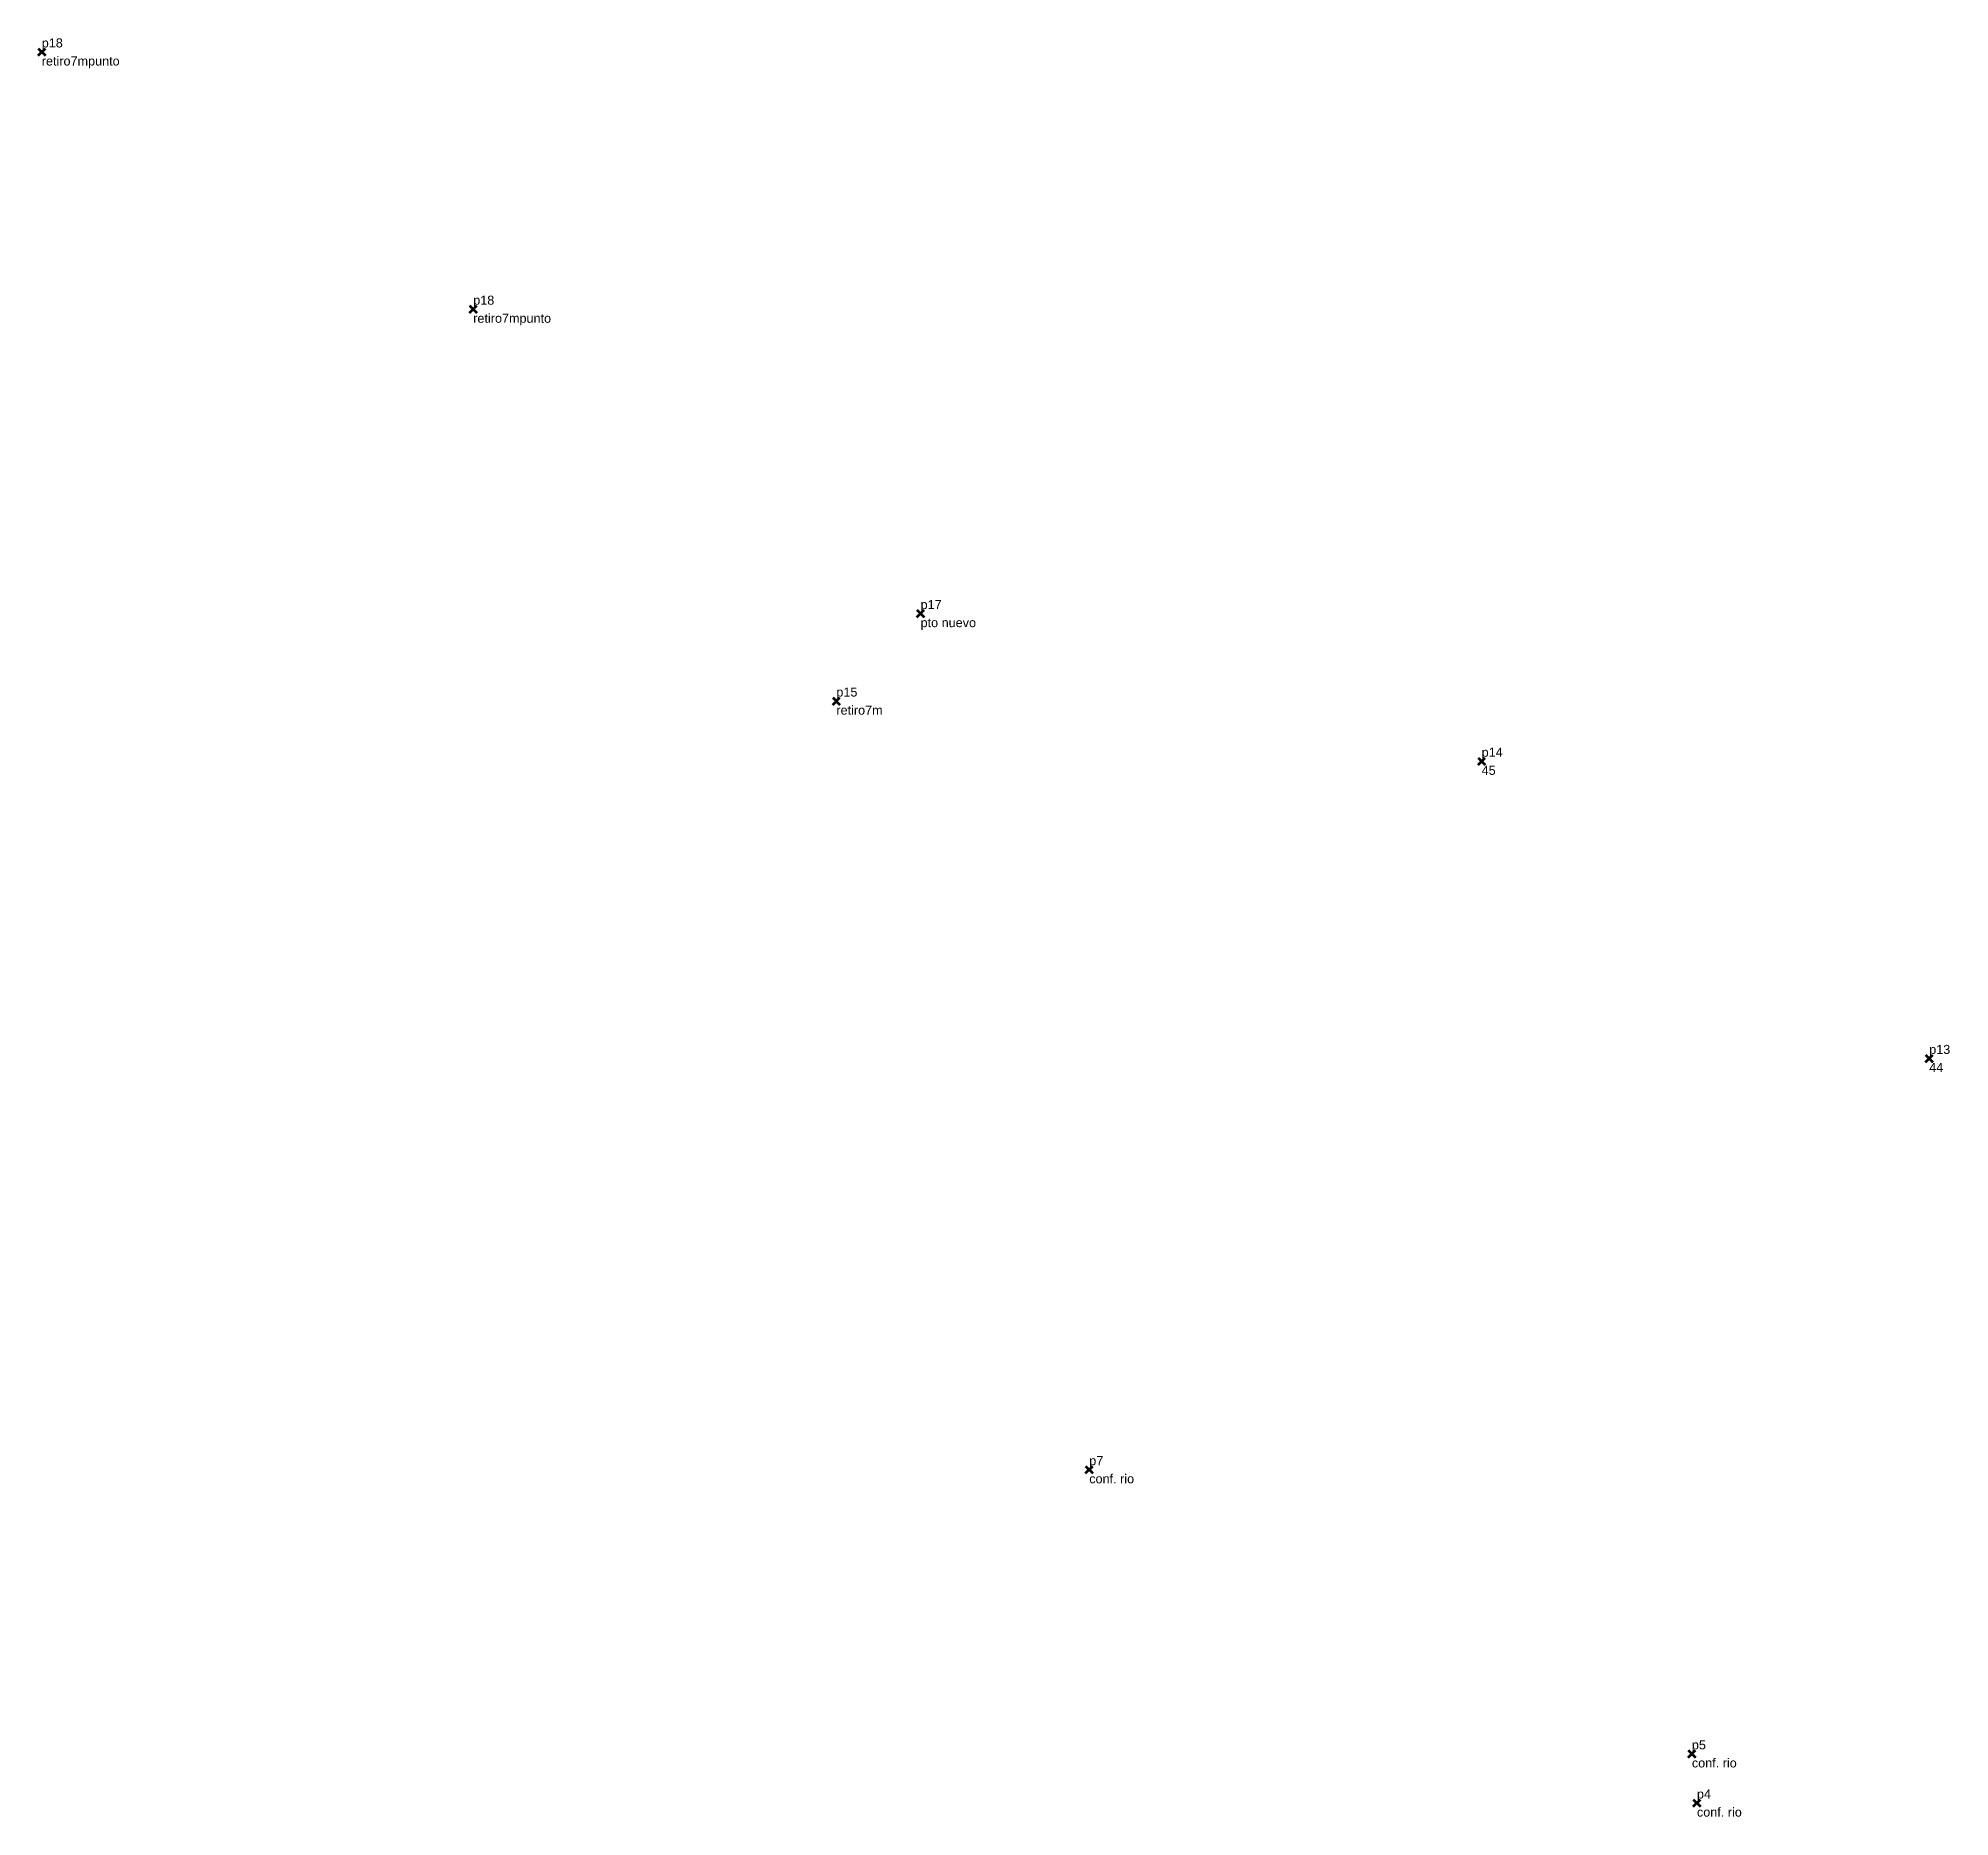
# Model space of a CAD drawing. Header units: millimetres. Extents: x 560359 to 560724, y 1315869 to 1316052.
# Drawn here: x 560445.7 to 560551.5, y 1315872.7 to 1315971.1 of the extents above; entities that cross this region are included whole.
import ezdxf

# ---------------------------------------------------------------- set-up
doc = ezdxf.new("R2010")
doc.units = ezdxf.units.MM
doc.header["$PDMODE"] = 3
doc.header["$PDSIZE"] = 0.2
for name, color, linetype, lineweight in [('44', 174, 'CONTINUOUS', 100), ('45', 174, 'CONTINUOUS', 100), ('Point', 5, 'CONTINUOUS', 100), ('Point_Name', 1, 'CONTINUOUS', 100), ('pto nuevo', 174, 'CONTINUOUS', 100), ('retiro7m', 174, 'CONTINUOUS', 100), ('retiro7mpunto', 174, 'CONTINUOUS', 100)]:
    doc.layers.add(name, color=color, linetype=linetype, lineweight=lineweight)
doc.styles.get("Standard").update_dxf_attribs({"font": 'arial.ttf', "width": 0.65})

msp = doc.modelspace()

# ---------------------------------------------------------------- texts
at = {"layer": '44'}
for s, p in [('p13', (560550.32, 1315914.9)), ('44', (560550.32, 1315913.9))]:
    msp.add_text(s, height=0.5, dxfattribs=at).set_placement(p)
at = {"layer": '45'}
for s, p in [('p14', (560525.56, 1315931.34)), ('45', (560525.56, 1315930.34))]:
    msp.add_text(s, height=0.5, dxfattribs=at).set_placement(p)
at = {"layer": 'Point_Code'}
for p in [(560503.85, 1315891.15), (560537.19, 1315875.43), (560537.47, 1315872.71)]:
    msp.add_text('conf. rio', height=0.5, dxfattribs=at).set_placement(p)
at = {"layer": 'Point_Name'}
for s, p in [('p7', (560503.85, 1315892.15)), ('p5', (560537.19, 1315876.43)), ('p4', (560537.47, 1315873.71))]:
    msp.add_text(s, height=0.5, dxfattribs=at).set_placement(p)
at = {"layer": 'pto nuevo'}
for s, p in [('p17', (560494.52, 1315939.51)), ('pto nuevo', (560494.52, 1315938.51))]:
    msp.add_text(s, height=0.5, dxfattribs=at).set_placement(p)
at = {"layer": 'retiro7m'}
for s, p in [('p15', (560489.86, 1315934.67)), ('retiro7m', (560489.86, 1315933.67))]:
    msp.add_text(s, height=0.5, dxfattribs=at).set_placement(p)
at = {"layer": 'retiro7mpunto'}
for s, p in [('p18', (560445.9, 1315970.58)), ('retiro7mpunto', (560445.9, 1315969.58)), ('p18', (560469.77, 1315956.35)), ('retiro7mpunto', (560469.77, 1315955.35))]:
    msp.add_text(s, height=0.5, dxfattribs=at).set_placement(p)

# ---------------------------------------------------------------- linework, layer by layer
at = {"layer": '44'}
msp.add_point((560550.32, 1315914.65, 157.65), dxfattribs=at)
at = {"layer": '45'}
msp.add_point((560525.56, 1315931.09, 153.42), dxfattribs=at)
at = {"layer": 'Point'}
for p in [(560503.85, 1315891.9, 153.88), (560537.19, 1315876.18, 153.49), (560537.47, 1315873.46, 153.38)]:
    msp.add_point(p, dxfattribs=at)
at = {"layer": 'pto nuevo'}
msp.add_point((560494.52, 1315939.26, 154.6), dxfattribs=at)
at = {"layer": 'retiro7m'}
msp.add_point((560489.86, 1315934.42, 151.25), dxfattribs=at)
at = {"layer": 'retiro7mpunto'}
for p in [(560445.9, 1315970.33, 161.28), (560469.77, 1315956.1, 157.52)]:
    msp.add_point(p, dxfattribs=at)

msp.set_redraw_order([(e.dxf.handle, doc.entitydb.next_handle()) for e in msp.query("TEXT MTEXT ATTDEF DIMENSION ARC_DIMENSION")])  # texts and dimensions are drawn at this point

doc.saveas('drawing.dxf')
